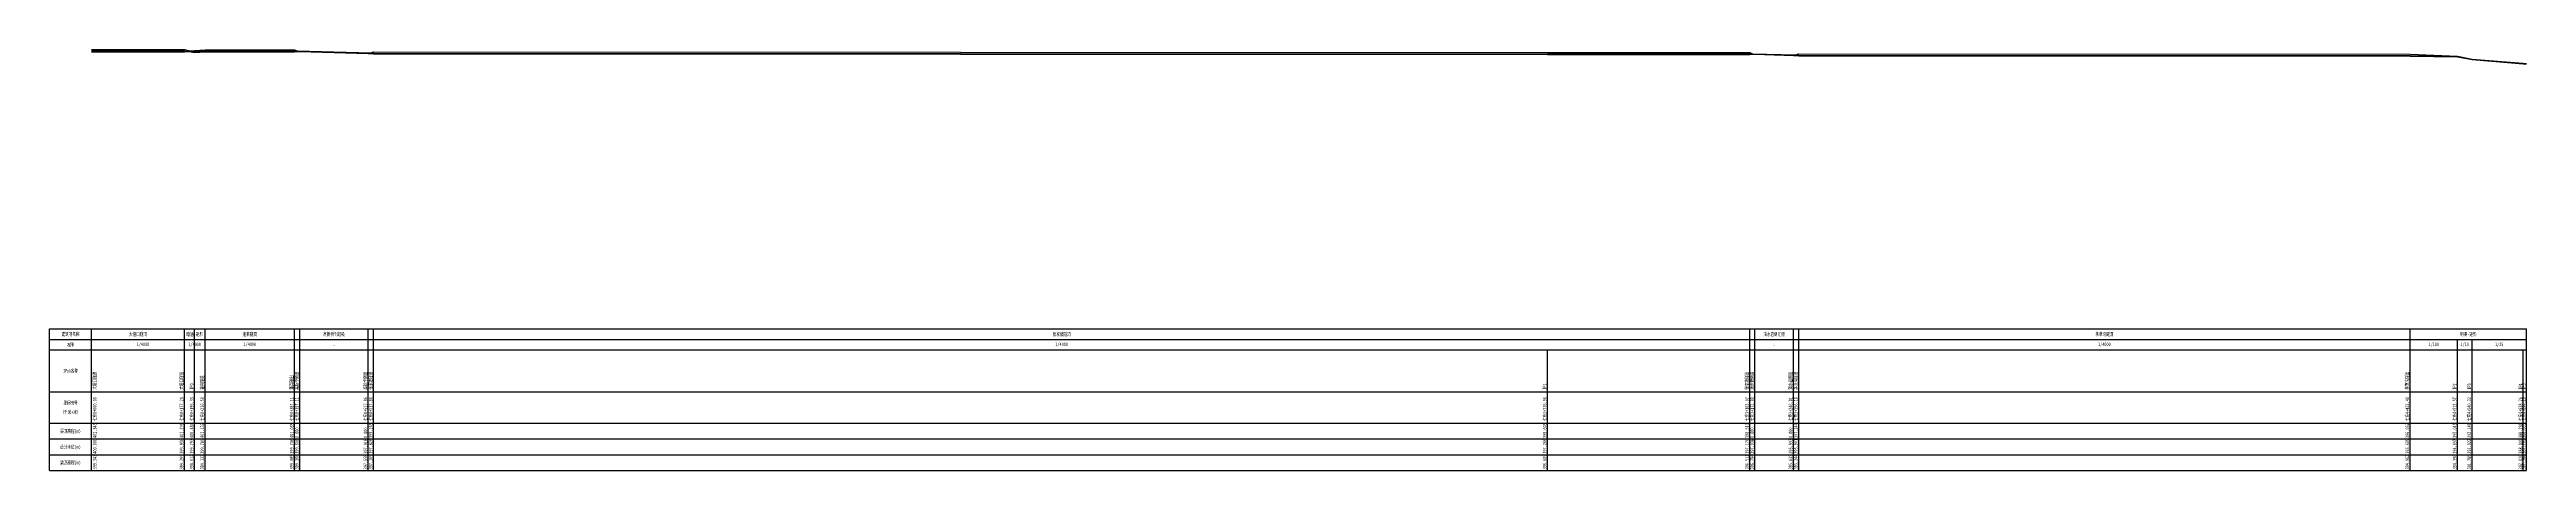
# Model space of a CAD drawing. Header units: millimetres. Extents: x -40 to 2322, y -213 to 401.
# Drawn here: x -40 to 2322, y 0 to 401 of the extents above; entities that cross this region are included whole.
import ezdxf
from ezdxf.enums import TextEntityAlignment as Align

# ---------------------------------------------------------------- set-up
doc = ezdxf.new("R2010")
doc.units = ezdxf.units.MM
for name, color, linetype in [('纵断面_文字标注', 7, 'Continuous'), ('纵断面_渠底高程线', 3, 'Continuous'), ('纵断面_渠顶高程线', 1, 'Continuous'), ('纵断面_表格线框', 7, 'Continuous'), ('纵断面_设计水位线', 5, 'Continuous')]:
    doc.layers.add(name, color=color, linetype=linetype)
doc.styles.get("Standard").update_dxf_attribs({"font": 'simfang.ttf', "width": 0.7})

msp = doc.modelspace()

# ---------------------------------------------------------------- linework, layer by layer
at = {"layer": '纵断面_渠底高程线'}
msp.add_lwpolyline([(0, 399.3), (88.6, 399.3), (93.4, 399.5), (98.2, 398.6), (108.3, 399.1), (193.6, 399.1), (196.1, 399.4), (198.6, 399.4), (264, 397.6), (266.5, 397.6), (268.9, 397.2), (1388.5, 396.6), (1581.5, 396.5), (1584, 396.8), (1586.4, 396.8), (1623, 395.6), (1625.5, 395.6), (1628.1, 395.2), (2211.2, 395), (2256.3, 394.4), (2270.2, 391.8), (2319.1, 387.8), (2322.1, 387.6)], dxfattribs=at)
at = {"layer": '纵断面_渠顶高程线'}
msp.add_lwpolyline([(0, 401.3), (88.6, 401.3), (93.4, 400.2), (98.2, 400.5), (108.3, 401.1), (193.6, 401.1), (196.1, 400), (266.5, 398.2), (268.9, 399.2), (1388.5, 398.6), (1581.5, 398.5), (1584, 397.4), (1625.5, 396.3), (1628.1, 397.2), (2211.2, 397), (2256.3, 395), (2270.2, 392.2), (2319.1, 388.3), (2322.1, 388.1)], dxfattribs=at)
at = {"layer": '纵断面_表格线框'}
for p, q in [((-40, 135), (0, 135)), ((-40, 0), (-40, 135)), ((-40, 125), (0, 125)), ((0, 0), (0, 135)), ((0, 0), (0, 135)), ((0, 135), (2322.1, 135)), ((0, 125), (2322.1, 125)), ((88.6, 0), (88.6, 135)), ((98.2, 0), (98.2, 135)), ((108.3, 0), (108.3, 135)), ((193.6, 0), (193.6, 135)), ((198.6, 0), (198.6, 135)), ((264, 0), (264, 135)), ((268.9, 0), (268.9, 135)), ((1581.5, 0), (1581.5, 135)), ((1586.4, 0), (1586.4, 135)), ((1623, 0), (1623, 135)), ((1628.1, 0), (1628.1, 135)), ((2211.2, 0), (2211.2, 135)), ((2256.3, 115), (2256.3, 125)), ((2270.2, 115), (2270.2, 125)), ((2322.1, 0), (2322.1, 135)), ((-40, 115), (0, 115)), ((0, 115), (2322.1, 115)), ((1388.5, 0), (1388.5, 115)), ((2256.3, 0), (2256.3, 115)), ((2270.2, 0), (2270.2, 115)), ((2319.1, 0), (2319.1, 115)), ((-40, 75), (0, 75)), ((0, 75), (2322.1, 75)), ((-40, 45), (0, 45)), ((-40, 30), (0, 30)), ((0, 45), (2322.1, 45)), ((0, 30), (2322.1, 30)), ((-40, 15), (0, 15)), ((-40, 0), (0, 0)), ((0, 15), (2322.1, 15)), ((0, 0), (2322.1, 0))]:
    msp.add_line(p, q, dxfattribs=at)
at = {"layer": '纵断面_设计水位线'}
msp.add_lwpolyline([(0, 400), (88.6, 400), (93.4, 399.8), (98.2, 399.8), (108.3, 399.8), (193.6, 399.7), (196.1, 399.7), (198.6, 399.6), (264, 397.9), (266.5, 397.9), (268.9, 397.8), (1388.5, 397.3), (1581.5, 397.2), (1584, 397.1), (1586.4, 397), (1623, 396), (1625.5, 395.9), (1628.1, 395.9), (2211.2, 395.6), (2256.3, 394.7), (2270.2, 391.9), (2319.1, 388), (2322.1, 387.8)], dxfattribs=at)

# ---------------------------------------------------------------- texts
at = {"layer": '纵断面_文字标注', "width": 0.7}
for s, p in [('建筑物名称', (-20, 130)), ('坡降', (-20, 120)), ('IP点名称', (-20, 95)), ('（千米+米）', (-20, 55.6)), ('里程桩号', (-20, 64.4)), ('渠顶高程(m)', (-20, 37.5)), ('设计水位(m)', (-20, 22.5)), ('渠底高程(m)', (-20, 7.5))]:
    msp.add_text(s, height=3.5, dxfattribs=at).set_placement(p, align=Align.MIDDLE_CENTER)
for s, p in [('大垭口隧洞', (44.3, 130)), ('1/4000', (49.1, 120)), ('暗涵-矩形', (98.4, 130)), ('1/4000', (98.4, 120)), ('蓬莱隧洞', (150.9, 130)), ('1/4000', (150.9, 120)), ('高新桥倒虹吸', (231.3, 130)), ('-', (231.3, 120)), ('张家坡隧洞', (925.2, 130)), ('1/4000', (925.2, 120)), ('滴水岩倒虹吸', (1604.7, 130)), ('-', (1604.7, 120)), ('茅草沟隧洞', (1919.6, 130)), ('1/4000', (1919.6, 120)), ('1/100', (2233.7, 120)), ('明渠-矩形', (2266.7, 130)), ('1/10', (2263.2, 120)), ('1/25', (2296.1, 120))]:
    msp.add_text(s, height=3.5, dxfattribs=at).set_placement(p, align=Align.MIDDLE)
for s, p in [('大垭口隧进', (4.8, 77)), ('大垭口隧出', (87.6, 77)), ('IP0', (97.2, 77)), ('蓬莱隧进', (107.3, 77)), ('蓬莱隧出', (192.6, 77)), ('高新桥倒进', (197.6, 77)), ('高新桥倒出', (263, 77)), ('张家坡隧进', (267.9, 77)), ('IP1', (1387.5, 77)), ('张家坡隧出', (1580.5, 77)), ('滴水岩倒进', (1585.4, 77)), ('滴水岩倒出', (1622, 77)), ('茅草沟隧进', (1627.1, 77)), ('茅草沟隧出', (2210.2, 77)), ('IP2', (2255.3, 77)), ('IP3', (2269.2, 77)), ('IP4', (2318.1, 77)), ('IP5', (2321.1, 77)), ('七充0+000.00', (4.8, 47)), ('七充0+177.28', (87.6, 47)), ('七充0+196.33', (97.2, 47)), ('七充0+216.50', (107.3, 47)), ('七充0+387.11', (192.6, 47)), ('七充0+397.11', (197.6, 47)), ('七充0+527.96', (263, 47)), ('七充0+537.86', (267.9, 47)), ('七充2+776.96', (1387.5, 47)), ('七充3+163.07', (1580.5, 47)), ('七充3+172.90', (1585.4, 47)), ('七充3+246.01', (1622, 47)), ('七充3+256.18', (1627.1, 47)), ('七充4+422.40', (2210.2, 47)), ('七充4+512.57', (2255.3, 47)), ('七充4+540.32', (2269.2, 47)), ('七充4+638.26', (2318.1, 47)), ('七充4+644.26', (2321.1, 47)), ('401.343', (4.8, 31)), ('400.000', (4.8, 16)), ('401.299', (87.6, 31)), ('399.956', (87.6, 16)), ('400.484', (97.2, 31)), ('399.793', (97.2, 16)), ('401.132', (107.3, 31)), ('399.789', (107.3, 16)), ('401.089', (192.6, 31)), ('399.746', (192.6, 16)), ('0.000', (197.6, 31)), ('399.608', (197.6, 16)), ('0.000', (263, 31)), ('397.916', (263, 16)), ('399.169', (267.9, 31)), ('397.826', (267.9, 16)), ('398.609', (1387.5, 31)), ('397.266', (1387.5, 16)), ('398.513', (1580.5, 31)), ('397.170', (1580.5, 16)), ('0.000', (1585.4, 31)), ('397.038', (1585.4, 16)), ('0.000', (1622, 31)), ('395.993', (1622, 16)), ('397.244', (1627.1, 31)), ('395.901', (1627.1, 16)), ('396.952', (2210.2, 31)), ('395.609', (2210.2, 16)), ('395.049', (2255.3, 31)), ('394.697', (2255.3, 16)), ('392.189', (2269.2, 31)), ('391.922', (2269.2, 16)), ('388.295', (2318.1, 31)), ('388.005', (2318.1, 16)), ('388.055', (2321.1, 31)), ('387.765', (2321.1, 16)), ('399.343', (4.8, 1)), ('399.299', (87.6, 1)), ('398.612', (97.2, 1)), ('399.132', (107.3, 1)), ('399.089', (192.6, 1)), ('399.366', (197.6, 1)), ('397.558', (263, 1)), ('397.169', (267.9, 1)), ('396.609', (1387.5, 1)), ('396.513', (1580.5, 1)), ('396.794', (1585.4, 1)), ('395.633', (1622, 1)), ('395.244', (1627.1, 1)), ('394.952', (2210.2, 1)), ('394.398', (2255.3, 1)), ('391.785', (2269.2, 1)), ('387.820', (2318.1, 1)), ('387.580', (2321.1, 1))]:
    msp.add_text(s, height=3.5, rotation=90, dxfattribs=at).set_placement(p)

doc.saveas('drawing.dxf')
